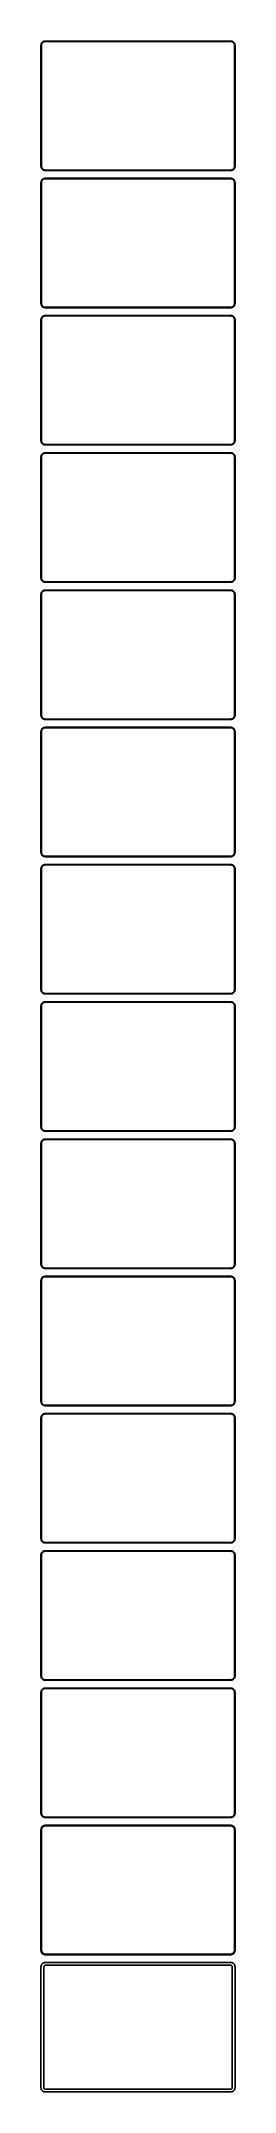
# Model space of a CAD drawing. Header units: metres. Extents: x -112 to 112, y 2310 to 4686.
import ezdxf

# ---------------------------------------------------------------- set-up
doc = ezdxf.new("R2010")
doc.units = ezdxf.units.M

msp = doc.modelspace()

# ---------------------------------------------------------------- linework, layer by layer
for p, q in [((-112.461, 4681.63), (-112.5, 4681)), ((-112.5, 4681), (-112.5, 4541)), ((-112.343, 4682.24), (-112.461, 4681.63)), ((-112.149, 4682.84), (-112.343, 4682.24)), ((-111.882, 4683.41), (-112.149, 4682.84)), ((-112, 4680.75), (-111.963, 4681.35)), ((-112, 4541.25), (-112, 4680.75)), ((-111.963, 4681.35), (-111.851, 4681.93)), ((-111.545, 4683.94), (-111.882, 4683.41)), ((-111.851, 4681.93), (-111.666, 4682.5)), ((-111.666, 4682.5), (-111.412, 4683.04)), ((-111.145, 4684.42), (-111.545, 4683.94)), ((-111.412, 4683.04), (-111.093, 4683.54)), ((-110.687, 4684.85), (-111.145, 4684.42)), ((-111.093, 4683.54), (-110.713, 4684)), ((-110.713, 4684), (-110.278, 4684.41)), ((-110.179, 4685.22), (-110.687, 4684.85)), ((-110.278, 4684.41), (-109.795, 4684.76)), ((-109.629, 4685.52), (-110.179, 4685.22)), ((-109.795, 4684.76), (-109.272, 4685.05)), ((-109.045, 4685.76), (-109.629, 4685.52)), ((-109.272, 4685.05), (-108.718, 4685.27)), ((-108.437, 4685.91), (-109.045, 4685.76)), ((-108.718, 4685.27), (-108.14, 4685.42)), ((-107.814, 4685.99), (-108.437, 4685.91)), ((-108.14, 4685.42), (-107.548, 4685.49)), ((107.814, 4685.99), (-107.814, 4685.99)), ((-107.548, 4685.49), (107.548, 4685.49)), ((107.548, 4685.49), (108.14, 4685.42)), ((108.437, 4685.91), (107.814, 4685.99)), ((108.14, 4685.42), (108.718, 4685.27)), ((109.045, 4685.76), (108.437, 4685.91)), ((108.718, 4685.27), (109.272, 4685.05)), ((109.629, 4685.52), (109.045, 4685.76)), ((109.272, 4685.05), (109.795, 4684.76)), ((110.179, 4685.22), (109.629, 4685.52)), ((109.795, 4684.76), (110.278, 4684.41)), ((110.687, 4684.85), (110.179, 4685.22)), ((110.278, 4684.41), (110.713, 4684)), ((111.145, 4684.42), (110.687, 4684.85)), ((110.713, 4684), (111.093, 4683.54)), ((111.093, 4683.54), (111.412, 4683.04)), ((111.545, 4683.94), (111.145, 4684.42)), ((111.412, 4683.04), (111.666, 4682.5)), ((111.882, 4683.41), (111.545, 4683.94)), ((111.666, 4682.5), (111.851, 4681.93)), ((111.851, 4681.93), (111.963, 4681.35)), ((112.149, 4682.84), (111.882, 4683.41)), ((111.963, 4681.35), (112, 4680.75)), ((112, 4680.75), (112, 4541.25)), ((112.343, 4682.24), (112.149, 4682.84)), ((112.461, 4681.63), (112.343, 4682.24)), ((112.5, 4681), (112.461, 4681.63)), ((112.5, 4541), (112.5, 4681)), ((-112.5, 4541), (-112.461, 4540.37)), ((-112.461, 4540.37), (-112.343, 4539.76)), ((-112.343, 4539.76), (-112.149, 4539.16)), ((-112.149, 4539.16), (-111.882, 4538.59)), ((-111.963, 4540.65), (-112, 4541.25)), ((-111.851, 4540.07), (-111.963, 4540.65)), ((-111.882, 4538.59), (-111.545, 4538.06)), ((-111.666, 4539.5), (-111.851, 4540.07)), ((-111.412, 4538.96), (-111.666, 4539.5)), ((-111.093, 4538.46), (-111.412, 4538.96)), ((-110.713, 4538), (-111.093, 4538.46)), ((111.093, 4538.46), (110.713, 4538)), ((111.412, 4538.96), (111.093, 4538.46)), ((111.666, 4539.5), (111.412, 4538.96)), ((111.545, 4538.06), (111.882, 4538.59)), ((111.851, 4540.07), (111.666, 4539.5)), ((111.963, 4540.65), (111.851, 4540.07)), ((111.882, 4538.59), (112.149, 4539.16)), ((112, 4541.25), (111.963, 4540.65)), ((112.149, 4539.16), (112.343, 4539.76)), ((112.343, 4539.76), (112.461, 4540.37)), ((112.461, 4540.37), (112.5, 4541)), ((-112.461, 4522.63), (-112.5, 4522)), ((-112.5, 4522), (-112.5, 4382)), ((-112.343, 4523.24), (-112.461, 4522.63)), ((-112.149, 4523.84), (-112.343, 4523.24)), ((-111.882, 4524.41), (-112.149, 4523.84)), ((-112, 4521.75), (-111.963, 4522.35)), ((-112, 4382.25), (-112, 4521.75)), ((-111.963, 4522.35), (-111.851, 4522.93)), ((-111.545, 4524.94), (-111.882, 4524.41)), ((-111.851, 4522.93), (-111.666, 4523.5)), ((-111.666, 4523.5), (-111.412, 4524.04)), ((-111.545, 4538.06), (-111.145, 4537.58)), ((-111.145, 4525.42), (-111.545, 4524.94)), ((-111.412, 4524.04), (-111.093, 4524.54)), ((-111.145, 4537.58), (-110.687, 4537.15)), ((-110.687, 4525.85), (-111.145, 4525.42)), ((-111.093, 4524.54), (-110.713, 4525)), ((-110.278, 4537.59), (-110.713, 4538)), ((-110.713, 4525), (-110.278, 4525.41)), ((-110.687, 4537.15), (-110.179, 4536.78)), ((-110.179, 4526.22), (-110.687, 4525.85)), ((-109.795, 4537.24), (-110.278, 4537.59)), ((-110.278, 4525.41), (-109.795, 4525.76)), ((-110.179, 4536.78), (-109.629, 4536.48)), ((-109.629, 4526.52), (-110.179, 4526.22)), ((-109.272, 4536.95), (-109.795, 4537.24)), ((-109.795, 4525.76), (-109.272, 4526.05)), ((-109.629, 4536.48), (-109.045, 4536.24)), ((-109.045, 4526.76), (-109.629, 4526.52)), ((-108.718, 4536.73), (-109.272, 4536.95)), ((-109.272, 4526.05), (-108.718, 4526.27)), ((-109.045, 4536.24), (-108.437, 4536.09)), ((-108.437, 4526.91), (-109.045, 4526.76)), ((-108.14, 4536.58), (-108.718, 4536.73)), ((-108.718, 4526.27), (-108.14, 4526.42)), ((-108.437, 4536.09), (-107.814, 4536.01)), ((-107.814, 4526.99), (-108.437, 4526.91)), ((-107.548, 4536.51), (-108.14, 4536.58)), ((-108.14, 4526.42), (-107.548, 4526.49)), ((-107.814, 4536.01), (107.814, 4536.01)), ((107.814, 4526.99), (-107.814, 4526.99)), ((107.548, 4536.51), (-107.548, 4536.51)), ((-107.548, 4526.49), (107.548, 4526.49)), ((108.14, 4536.58), (107.548, 4536.51)), ((107.548, 4526.49), (108.14, 4526.42)), ((107.814, 4536.01), (108.437, 4536.09)), ((108.437, 4526.91), (107.814, 4526.99)), ((108.718, 4536.73), (108.14, 4536.58)), ((108.14, 4526.42), (108.718, 4526.27)), ((108.437, 4536.09), (109.045, 4536.24)), ((109.045, 4526.76), (108.437, 4526.91)), ((109.272, 4536.95), (108.718, 4536.73)), ((108.718, 4526.27), (109.272, 4526.05)), ((109.045, 4536.24), (109.629, 4536.48)), ((109.629, 4526.52), (109.045, 4526.76)), ((109.795, 4537.24), (109.272, 4536.95)), ((109.272, 4526.05), (109.795, 4525.76)), ((109.629, 4536.48), (110.179, 4536.78)), ((110.179, 4526.22), (109.629, 4526.52)), ((110.278, 4537.59), (109.795, 4537.24)), ((109.795, 4525.76), (110.278, 4525.41)), ((110.179, 4536.78), (110.687, 4537.15)), ((110.687, 4525.85), (110.179, 4526.22)), ((110.713, 4538), (110.278, 4537.59)), ((110.278, 4525.41), (110.713, 4525)), ((110.687, 4537.15), (111.145, 4537.58)), ((111.145, 4525.42), (110.687, 4525.85)), ((110.713, 4525), (111.093, 4524.54)), ((111.093, 4524.54), (111.412, 4524.04)), ((111.145, 4537.58), (111.545, 4538.06)), ((111.545, 4524.94), (111.145, 4525.42)), ((111.412, 4524.04), (111.666, 4523.5)), ((111.882, 4524.41), (111.545, 4524.94)), ((111.666, 4523.5), (111.851, 4522.93)), ((111.851, 4522.93), (111.963, 4522.35)), ((112.149, 4523.84), (111.882, 4524.41)), ((111.963, 4522.35), (112, 4521.75)), ((112, 4521.75), (112, 4382.25)), ((112.343, 4523.24), (112.149, 4523.84)), ((112.461, 4522.63), (112.343, 4523.24)), ((112.5, 4522), (112.461, 4522.63)), ((112.5, 4382), (112.5, 4522)), ((-112.5, 4382), (-112.461, 4381.37)), ((-112.461, 4381.37), (-112.343, 4380.76)), ((-112.343, 4380.76), (-112.149, 4380.16)), ((-112.149, 4380.16), (-111.882, 4379.59)), ((-111.963, 4381.65), (-112, 4382.25)), ((-111.851, 4381.07), (-111.963, 4381.65)), ((-111.882, 4379.59), (-111.545, 4379.06)), ((-111.666, 4380.5), (-111.851, 4381.07)), ((-111.412, 4379.96), (-111.666, 4380.5)), ((-111.545, 4379.06), (-111.145, 4378.58)), ((-111.093, 4379.46), (-111.412, 4379.96)), ((-111.145, 4378.58), (-110.687, 4378.15)), ((-110.713, 4379), (-111.093, 4379.46)), ((-110.278, 4378.59), (-110.713, 4379)), ((-110.687, 4378.15), (-110.179, 4377.78)), ((-109.795, 4378.24), (-110.278, 4378.59)), ((-110.179, 4377.78), (-109.629, 4377.48)), ((-109.272, 4377.95), (-109.795, 4378.24)), ((-109.629, 4377.48), (-109.045, 4377.24)), ((-108.718, 4377.73), (-109.272, 4377.95)), ((-109.045, 4377.24), (-108.437, 4377.09)), ((-108.14, 4377.58), (-108.718, 4377.73)), ((-108.437, 4377.09), (-107.814, 4377.01)), ((-107.548, 4377.51), (-108.14, 4377.58)), ((-107.814, 4377.01), (107.814, 4377.01)), ((107.548, 4377.51), (-107.548, 4377.51)), ((108.14, 4377.58), (107.548, 4377.51)), ((107.814, 4377.01), (108.437, 4377.09)), ((108.718, 4377.73), (108.14, 4377.58)), ((108.437, 4377.09), (109.045, 4377.24)), ((109.272, 4377.95), (108.718, 4377.73)), ((109.045, 4377.24), (109.629, 4377.48)), ((109.795, 4378.24), (109.272, 4377.95)), ((109.629, 4377.48), (110.179, 4377.78)), ((110.278, 4378.59), (109.795, 4378.24)), ((110.179, 4377.78), (110.687, 4378.15)), ((110.713, 4379), (110.278, 4378.59)), ((110.687, 4378.15), (111.145, 4378.58)), ((111.093, 4379.46), (110.713, 4379)), ((111.412, 4379.96), (111.093, 4379.46)), ((111.145, 4378.58), (111.545, 4379.06)), ((111.666, 4380.5), (111.412, 4379.96)), ((111.545, 4379.06), (111.882, 4379.59)), ((111.851, 4381.07), (111.666, 4380.5)), ((111.963, 4381.65), (111.851, 4381.07)), ((111.882, 4379.59), (112.149, 4380.16)), ((112, 4382.25), (111.963, 4381.65)), ((112.149, 4380.16), (112.343, 4380.76)), ((112.343, 4380.76), (112.461, 4381.37)), ((112.461, 4381.37), (112.5, 4382)), ((-112.461, 4363.63), (-112.5, 4363)), ((-112.5, 4363), (-112.5, 4223)), ((-112.343, 4364.24), (-112.461, 4363.63)), ((-112.149, 4364.84), (-112.343, 4364.24)), ((-111.882, 4365.41), (-112.149, 4364.84)), ((-112, 4362.75), (-111.963, 4363.35)), ((-112, 4223.25), (-112, 4362.75)), ((-111.963, 4363.35), (-111.851, 4363.93)), ((-111.545, 4365.94), (-111.882, 4365.41)), ((-111.851, 4363.93), (-111.666, 4364.5)), ((-111.666, 4364.5), (-111.412, 4365.04)), ((-111.145, 4366.42), (-111.545, 4365.94)), ((-111.412, 4365.04), (-111.093, 4365.54)), ((-110.687, 4366.85), (-111.145, 4366.42)), ((-111.093, 4365.54), (-110.713, 4366)), ((-110.713, 4366), (-110.278, 4366.41)), ((-110.179, 4367.22), (-110.687, 4366.85)), ((-110.278, 4366.41), (-109.795, 4366.76)), ((-109.629, 4367.52), (-110.179, 4367.22)), ((-109.795, 4366.76), (-109.272, 4367.05)), ((-109.045, 4367.76), (-109.629, 4367.52)), ((-109.272, 4367.05), (-108.718, 4367.27)), ((-108.437, 4367.91), (-109.045, 4367.76)), ((-108.718, 4367.27), (-108.14, 4367.42)), ((-107.814, 4367.99), (-108.437, 4367.91)), ((-108.14, 4367.42), (-107.548, 4367.49)), ((107.814, 4367.99), (-107.814, 4367.99)), ((-107.548, 4367.49), (107.548, 4367.49)), ((107.548, 4367.49), (108.14, 4367.42)), ((108.437, 4367.91), (107.814, 4367.99)), ((108.14, 4367.42), (108.718, 4367.27)), ((109.045, 4367.76), (108.437, 4367.91)), ((108.718, 4367.27), (109.272, 4367.05)), ((109.629, 4367.52), (109.045, 4367.76)), ((109.272, 4367.05), (109.795, 4366.76)), ((110.179, 4367.22), (109.629, 4367.52)), ((109.795, 4366.76), (110.278, 4366.41)), ((110.687, 4366.85), (110.179, 4367.22)), ((110.278, 4366.41), (110.713, 4366)), ((111.145, 4366.42), (110.687, 4366.85)), ((110.713, 4366), (111.093, 4365.54)), ((111.093, 4365.54), (111.412, 4365.04)), ((111.545, 4365.94), (111.145, 4366.42)), ((111.412, 4365.04), (111.666, 4364.5)), ((111.882, 4365.41), (111.545, 4365.94)), ((111.666, 4364.5), (111.851, 4363.93)), ((111.851, 4363.93), (111.963, 4363.35)), ((112.149, 4364.84), (111.882, 4365.41)), ((111.963, 4363.35), (112, 4362.75)), ((112, 4362.75), (112, 4223.25)), ((112.343, 4364.24), (112.149, 4364.84)), ((112.461, 4363.63), (112.343, 4364.24)), ((112.5, 4363), (112.461, 4363.63)), ((112.5, 4223), (112.5, 4363)), ((-112.5, 4223), (-112.461, 4222.37)), ((-112.461, 4222.37), (-112.343, 4221.76)), ((-112.343, 4221.76), (-112.149, 4221.16)), ((-112.149, 4205.84), (-112.343, 4205.24)), ((-112.149, 4221.16), (-111.882, 4220.59)), ((-111.882, 4206.41), (-112.149, 4205.84)), ((-111.963, 4222.65), (-112, 4223.25)), ((-111.851, 4222.07), (-111.963, 4222.65)), ((-111.882, 4220.59), (-111.545, 4220.06)), ((-111.545, 4206.94), (-111.882, 4206.41)), ((-111.666, 4221.5), (-111.851, 4222.07)), ((-111.851, 4204.93), (-111.666, 4205.5)), ((-111.412, 4220.96), (-111.666, 4221.5)), ((-111.666, 4205.5), (-111.412, 4206.04)), ((-111.545, 4220.06), (-111.145, 4219.58)), ((-111.145, 4207.42), (-111.545, 4206.94)), ((-111.093, 4220.46), (-111.412, 4220.96)), ((-111.412, 4206.04), (-111.093, 4206.54)), ((-111.145, 4219.58), (-110.687, 4219.15)), ((-110.687, 4207.85), (-111.145, 4207.42)), ((-110.713, 4220), (-111.093, 4220.46)), ((-111.093, 4206.54), (-110.713, 4207)), ((-110.278, 4219.59), (-110.713, 4220)), ((-110.713, 4207), (-110.278, 4207.41)), ((-110.687, 4219.15), (-110.179, 4218.78)), ((-110.179, 4208.22), (-110.687, 4207.85)), ((-109.795, 4219.24), (-110.278, 4219.59)), ((-110.278, 4207.41), (-109.795, 4207.76)), ((-110.179, 4218.78), (-109.629, 4218.48)), ((-109.629, 4208.52), (-110.179, 4208.22)), ((-109.272, 4218.95), (-109.795, 4219.24)), ((-109.795, 4207.76), (-109.272, 4208.05)), ((-109.629, 4218.48), (-109.045, 4218.24)), ((-109.045, 4208.76), (-109.629, 4208.52)), ((-108.718, 4218.73), (-109.272, 4218.95)), ((-109.272, 4208.05), (-108.718, 4208.27)), ((-109.045, 4218.24), (-108.437, 4218.09)), ((-108.437, 4208.91), (-109.045, 4208.76)), ((-108.14, 4218.58), (-108.718, 4218.73)), ((-108.718, 4208.27), (-108.14, 4208.42)), ((-108.437, 4218.09), (-107.814, 4218.01)), ((-107.814, 4208.99), (-108.437, 4208.91)), ((-107.548, 4218.51), (-108.14, 4218.58)), ((-108.14, 4208.42), (-107.548, 4208.49)), ((-107.814, 4218.01), (107.814, 4218.01)), ((107.814, 4208.99), (-107.814, 4208.99)), ((107.548, 4218.51), (-107.548, 4218.51)), ((-107.548, 4208.49), (107.548, 4208.49)), ((108.14, 4218.58), (107.548, 4218.51)), ((107.548, 4208.49), (108.14, 4208.42)), ((107.814, 4218.01), (108.437, 4218.09)), ((108.437, 4208.91), (107.814, 4208.99)), ((108.718, 4218.73), (108.14, 4218.58)), ((108.14, 4208.42), (108.718, 4208.27)), ((108.437, 4218.09), (109.045, 4218.24)), ((109.045, 4208.76), (108.437, 4208.91)), ((109.272, 4218.95), (108.718, 4218.73)), ((108.718, 4208.27), (109.272, 4208.05)), ((109.045, 4218.24), (109.629, 4218.48)), ((109.629, 4208.52), (109.045, 4208.76)), ((109.795, 4219.24), (109.272, 4218.95)), ((109.272, 4208.05), (109.795, 4207.76)), ((109.629, 4218.48), (110.179, 4218.78)), ((110.179, 4208.22), (109.629, 4208.52)), ((110.278, 4219.59), (109.795, 4219.24)), ((109.795, 4207.76), (110.278, 4207.41)), ((110.179, 4218.78), (110.687, 4219.15)), ((110.687, 4207.85), (110.179, 4208.22)), ((110.713, 4220), (110.278, 4219.59)), ((110.278, 4207.41), (110.713, 4207)), ((110.687, 4219.15), (111.145, 4219.58)), ((111.145, 4207.42), (110.687, 4207.85)), ((111.093, 4220.46), (110.713, 4220)), ((110.713, 4207), (111.093, 4206.54)), ((111.412, 4220.96), (111.093, 4220.46)), ((111.093, 4206.54), (111.412, 4206.04)), ((111.145, 4219.58), (111.545, 4220.06)), ((111.545, 4206.94), (111.145, 4207.42)), ((111.666, 4221.5), (111.412, 4220.96)), ((111.412, 4206.04), (111.666, 4205.5)), ((111.545, 4220.06), (111.882, 4220.59)), ((111.882, 4206.41), (111.545, 4206.94)), ((111.851, 4222.07), (111.666, 4221.5)), ((111.666, 4205.5), (111.851, 4204.93)), ((111.963, 4222.65), (111.851, 4222.07)), ((111.882, 4220.59), (112.149, 4221.16)), ((112.149, 4205.84), (111.882, 4206.41)), ((112, 4223.25), (111.963, 4222.65)), ((112.149, 4221.16), (112.343, 4221.76)), ((112.343, 4205.24), (112.149, 4205.84)), ((112.343, 4221.76), (112.461, 4222.37)), ((112.461, 4222.37), (112.5, 4223)), ((-112.461, 4204.63), (-112.5, 4204)), ((-112.5, 4204), (-112.5, 4064)), ((-112.343, 4205.24), (-112.461, 4204.63)), ((-112, 4203.75), (-111.963, 4204.35)), ((-112, 4064.25), (-112, 4203.75)), ((-111.963, 4204.35), (-111.851, 4204.93)), ((111.851, 4204.93), (111.963, 4204.35)), ((111.963, 4204.35), (112, 4203.75)), ((112, 4203.75), (112, 4064.25)), ((112.461, 4204.63), (112.343, 4205.24)), ((112.5, 4204), (112.461, 4204.63)), ((112.5, 4064), (112.5, 4204)), ((-112.5, 4064), (-112.461, 4063.37)), ((-112.461, 4063.37), (-112.343, 4062.76)), ((-111.963, 4063.65), (-112, 4064.25)), ((-111.851, 4063.07), (-111.963, 4063.65)), ((-111.666, 4062.5), (-111.851, 4063.07)), ((111.851, 4063.07), (111.666, 4062.5)), ((111.963, 4063.65), (111.851, 4063.07)), ((112, 4064.25), (111.963, 4063.65)), ((112.343, 4062.76), (112.461, 4063.37)), ((112.461, 4063.37), (112.5, 4064)), ((-112.461, 4045.63), (-112.5, 4045)), ((-112.5, 4045), (-112.5, 3905)), ((-112.343, 4046.24), (-112.461, 4045.63)), ((-112.343, 4062.76), (-112.149, 4062.16)), ((-112.149, 4046.84), (-112.343, 4046.24)), ((-112.149, 4062.16), (-111.882, 4061.59)), ((-111.882, 4047.41), (-112.149, 4046.84)), ((-112, 4044.75), (-111.963, 4045.35)), ((-112, 3905.25), (-112, 4044.75)), ((-111.963, 4045.35), (-111.851, 4045.93)), ((-111.882, 4061.59), (-111.545, 4061.06)), ((-111.545, 4047.94), (-111.882, 4047.41)), ((-111.851, 4045.93), (-111.666, 4046.5)), ((-111.412, 4061.96), (-111.666, 4062.5)), ((-111.666, 4046.5), (-111.412, 4047.04)), ((-111.545, 4061.06), (-111.145, 4060.58)), ((-111.145, 4048.42), (-111.545, 4047.94)), ((-111.093, 4061.46), (-111.412, 4061.96)), ((-111.412, 4047.04), (-111.093, 4047.54)), ((-111.145, 4060.58), (-110.687, 4060.15)), ((-110.687, 4048.85), (-111.145, 4048.42)), ((-110.713, 4061), (-111.093, 4061.46)), ((-111.093, 4047.54), (-110.713, 4048)), ((-110.278, 4060.59), (-110.713, 4061)), ((-110.713, 4048), (-110.278, 4048.41)), ((-110.687, 4060.15), (-110.179, 4059.78)), ((-110.179, 4049.22), (-110.687, 4048.85)), ((-109.795, 4060.24), (-110.278, 4060.59)), ((-110.278, 4048.41), (-109.795, 4048.76)), ((-110.179, 4059.78), (-109.629, 4059.48)), ((-109.629, 4049.52), (-110.179, 4049.22)), ((-109.272, 4059.95), (-109.795, 4060.24)), ((-109.795, 4048.76), (-109.272, 4049.05)), ((-109.629, 4059.48), (-109.045, 4059.24)), ((-109.045, 4049.76), (-109.629, 4049.52)), ((-108.718, 4059.73), (-109.272, 4059.95)), ((-109.272, 4049.05), (-108.718, 4049.27)), ((-109.045, 4059.24), (-108.437, 4059.09)), ((-108.437, 4049.91), (-109.045, 4049.76)), ((-108.14, 4059.58), (-108.718, 4059.73)), ((-108.718, 4049.27), (-108.14, 4049.42)), ((-108.437, 4059.09), (-107.814, 4059.01)), ((-107.814, 4049.99), (-108.437, 4049.91)), ((-107.548, 4059.51), (-108.14, 4059.58)), ((-108.14, 4049.42), (-107.548, 4049.49)), ((-107.814, 4059.01), (107.814, 4059.01)), ((107.814, 4049.99), (-107.814, 4049.99)), ((107.548, 4059.51), (-107.548, 4059.51)), ((-107.548, 4049.49), (107.548, 4049.49)), ((108.14, 4059.58), (107.548, 4059.51)), ((107.548, 4049.49), (108.14, 4049.42)), ((107.814, 4059.01), (108.437, 4059.09)), ((108.437, 4049.91), (107.814, 4049.99)), ((108.718, 4059.73), (108.14, 4059.58)), ((108.14, 4049.42), (108.718, 4049.27)), ((108.437, 4059.09), (109.045, 4059.24)), ((109.045, 4049.76), (108.437, 4049.91)), ((109.272, 4059.95), (108.718, 4059.73)), ((108.718, 4049.27), (109.272, 4049.05)), ((109.045, 4059.24), (109.629, 4059.48)), ((109.629, 4049.52), (109.045, 4049.76)), ((109.795, 4060.24), (109.272, 4059.95)), ((109.272, 4049.05), (109.795, 4048.76)), ((109.629, 4059.48), (110.179, 4059.78)), ((110.179, 4049.22), (109.629, 4049.52)), ((110.278, 4060.59), (109.795, 4060.24)), ((109.795, 4048.76), (110.278, 4048.41)), ((110.179, 4059.78), (110.687, 4060.15)), ((110.687, 4048.85), (110.179, 4049.22)), ((110.713, 4061), (110.278, 4060.59)), ((110.278, 4048.41), (110.713, 4048)), ((110.687, 4060.15), (111.145, 4060.58)), ((111.145, 4048.42), (110.687, 4048.85)), ((111.093, 4061.46), (110.713, 4061)), ((110.713, 4048), (111.093, 4047.54)), ((111.412, 4061.96), (111.093, 4061.46)), ((111.093, 4047.54), (111.412, 4047.04)), ((111.145, 4060.58), (111.545, 4061.06)), ((111.545, 4047.94), (111.145, 4048.42)), ((111.666, 4062.5), (111.412, 4061.96)), ((111.412, 4047.04), (111.666, 4046.5)), ((111.545, 4061.06), (111.882, 4061.59)), ((111.882, 4047.41), (111.545, 4047.94)), ((111.666, 4046.5), (111.851, 4045.93)), ((111.851, 4045.93), (111.963, 4045.35)), ((111.882, 4061.59), (112.149, 4062.16)), ((112.149, 4046.84), (111.882, 4047.41)), ((111.963, 4045.35), (112, 4044.75)), ((112, 4044.75), (112, 3905.25)), ((112.149, 4062.16), (112.343, 4062.76)), ((112.343, 4046.24), (112.149, 4046.84)), ((112.461, 4045.63), (112.343, 4046.24)), ((112.5, 4045), (112.461, 4045.63)), ((112.5, 3905), (112.5, 4045)), ((-112.5, 3905), (-112.461, 3904.37)), ((-112.461, 3904.37), (-112.343, 3903.76)), ((-112.343, 3903.76), (-112.149, 3903.16)), ((-112.149, 3903.16), (-111.882, 3902.59)), ((-111.963, 3904.65), (-112, 3905.25)), ((-111.851, 3904.07), (-111.963, 3904.65)), ((-111.882, 3902.59), (-111.545, 3902.06)), ((-111.666, 3903.5), (-111.851, 3904.07)), ((-111.412, 3902.96), (-111.666, 3903.5)), ((-111.545, 3902.06), (-111.145, 3901.58)), ((-111.093, 3902.46), (-111.412, 3902.96)), ((-111.145, 3901.58), (-110.687, 3901.15)), ((-110.713, 3902), (-111.093, 3902.46)), ((-110.278, 3901.59), (-110.713, 3902)), ((-110.687, 3901.15), (-110.179, 3900.78)), ((-109.795, 3901.24), (-110.278, 3901.59)), ((-110.179, 3900.78), (-109.629, 3900.48)), ((-109.272, 3900.95), (-109.795, 3901.24)), ((-109.629, 3900.48), (-109.045, 3900.24)), ((-108.718, 3900.73), (-109.272, 3900.95)), ((-109.045, 3900.24), (-108.437, 3900.09)), ((-108.14, 3900.58), (-108.718, 3900.73)), ((-108.437, 3900.09), (-107.814, 3900.01)), ((-107.548, 3900.51), (-108.14, 3900.58)), ((-107.814, 3900.01), (107.814, 3900.01)), ((107.548, 3900.51), (-107.548, 3900.51)), ((108.14, 3900.58), (107.548, 3900.51)), ((107.814, 3900.01), (108.437, 3900.09)), ((108.718, 3900.73), (108.14, 3900.58)), ((108.437, 3900.09), (109.045, 3900.24)), ((109.272, 3900.95), (108.718, 3900.73)), ((109.045, 3900.24), (109.629, 3900.48)), ((109.795, 3901.24), (109.272, 3900.95)), ((109.629, 3900.48), (110.179, 3900.78)), ((110.278, 3901.59), (109.795, 3901.24)), ((110.179, 3900.78), (110.687, 3901.15)), ((110.713, 3902), (110.278, 3901.59)), ((110.687, 3901.15), (111.145, 3901.58)), ((111.093, 3902.46), (110.713, 3902)), ((111.412, 3902.96), (111.093, 3902.46)), ((111.145, 3901.58), (111.545, 3902.06)), ((111.666, 3903.5), (111.412, 3902.96)), ((111.545, 3902.06), (111.882, 3902.59)), ((111.851, 3904.07), (111.666, 3903.5)), ((111.963, 3904.65), (111.851, 3904.07)), ((111.882, 3902.59), (112.149, 3903.16)), ((112, 3905.25), (111.963, 3904.65)), ((112.149, 3903.16), (112.343, 3903.76)), ((112.343, 3903.76), (112.461, 3904.37)), ((112.461, 3904.37), (112.5, 3905)), ((-112.461, 3886.63), (-112.5, 3886)), ((-112.5, 3886), (-112.5, 3746)), ((-112.343, 3887.24), (-112.461, 3886.63)), ((-112.149, 3887.84), (-112.343, 3887.24)), ((-111.882, 3888.41), (-112.149, 3887.84)), ((-112, 3885.75), (-111.963, 3886.35)), ((-112, 3746.25), (-112, 3885.75)), ((-111.963, 3886.35), (-111.851, 3886.93)), ((-111.545, 3888.94), (-111.882, 3888.41)), ((-111.851, 3886.93), (-111.666, 3887.5)), ((-111.666, 3887.5), (-111.412, 3888.04)), ((-111.145, 3889.42), (-111.545, 3888.94)), ((-111.412, 3888.04), (-111.093, 3888.54)), ((-110.687, 3889.85), (-111.145, 3889.42)), ((-111.093, 3888.54), (-110.713, 3889)), ((-110.713, 3889), (-110.278, 3889.41)), ((-110.179, 3890.22), (-110.687, 3889.85)), ((-110.278, 3889.41), (-109.795, 3889.76)), ((-109.629, 3890.52), (-110.179, 3890.22)), ((-109.795, 3889.76), (-109.272, 3890.05)), ((-109.045, 3890.76), (-109.629, 3890.52)), ((-109.272, 3890.05), (-108.718, 3890.27)), ((-108.437, 3890.91), (-109.045, 3890.76)), ((-108.718, 3890.27), (-108.14, 3890.42)), ((-107.814, 3890.99), (-108.437, 3890.91)), ((-108.14, 3890.42), (-107.548, 3890.49)), ((107.814, 3890.99), (-107.814, 3890.99)), ((-107.548, 3890.49), (107.548, 3890.49)), ((107.548, 3890.49), (108.14, 3890.42)), ((108.437, 3890.91), (107.814, 3890.99)), ((108.14, 3890.42), (108.718, 3890.27)), ((109.045, 3890.76), (108.437, 3890.91)), ((108.718, 3890.27), (109.272, 3890.05)), ((109.629, 3890.52), (109.045, 3890.76)), ((109.272, 3890.05), (109.795, 3889.76)), ((110.179, 3890.22), (109.629, 3890.52)), ((109.795, 3889.76), (110.278, 3889.41)), ((110.687, 3889.85), (110.179, 3890.22)), ((110.278, 3889.41), (110.713, 3889)), ((111.145, 3889.42), (110.687, 3889.85)), ((110.713, 3889), (111.093, 3888.54)), ((111.093, 3888.54), (111.412, 3888.04)), ((111.545, 3888.94), (111.145, 3889.42)), ((111.412, 3888.04), (111.666, 3887.5)), ((111.882, 3888.41), (111.545, 3888.94)), ((111.666, 3887.5), (111.851, 3886.93)), ((111.851, 3886.93), (111.963, 3886.35)), ((112.149, 3887.84), (111.882, 3888.41)), ((111.963, 3886.35), (112, 3885.75)), ((112, 3885.75), (112, 3746.25)), ((112.343, 3887.24), (112.149, 3887.84)), ((112.461, 3886.63), (112.343, 3887.24)), ((112.5, 3886), (112.461, 3886.63)), ((112.5, 3746), (112.5, 3886)), ((-112.5, 3746), (-112.461, 3745.37)), ((-112.461, 3745.37), (-112.343, 3744.76)), ((-112.343, 3744.76), (-112.149, 3744.16)), ((-112.149, 3744.16), (-111.882, 3743.59)), ((-111.963, 3745.65), (-112, 3746.25)), ((-111.851, 3745.07), (-111.963, 3745.65)), ((-111.882, 3743.59), (-111.545, 3743.06)), ((-111.666, 3744.5), (-111.851, 3745.07)), ((-111.412, 3743.96), (-111.666, 3744.5)), ((-111.545, 3743.06), (-111.145, 3742.58)), ((-111.145, 3730.42), (-111.545, 3729.94)), ((-111.093, 3743.46), (-111.412, 3743.96)), ((-111.145, 3742.58), (-110.687, 3742.15)), ((-110.687, 3730.85), (-111.145, 3730.42)), ((-110.713, 3743), (-111.093, 3743.46)), ((-110.278, 3742.59), (-110.713, 3743)), ((-110.713, 3730), (-110.278, 3730.41)), ((-110.687, 3742.15), (-110.179, 3741.78)), ((-110.179, 3731.22), (-110.687, 3730.85)), ((-109.795, 3742.24), (-110.278, 3742.59)), ((-110.278, 3730.41), (-109.795, 3730.76)), ((-110.179, 3741.78), (-109.629, 3741.48)), ((-109.629, 3731.52), (-110.179, 3731.22)), ((-109.272, 3741.95), (-109.795, 3742.24)), ((-109.795, 3730.76), (-109.272, 3731.05)), ((-109.629, 3741.48), (-109.045, 3741.24)), ((-109.045, 3731.76), (-109.629, 3731.52)), ((-108.718, 3741.73), (-109.272, 3741.95)), ((-109.272, 3731.05), (-108.718, 3731.27)), ((-109.045, 3741.24), (-108.437, 3741.09)), ((-108.437, 3731.91), (-109.045, 3731.76)), ((-108.14, 3741.58), (-108.718, 3741.73)), ((-108.718, 3731.27), (-108.14, 3731.42)), ((-108.437, 3741.09), (-107.814, 3741.01)), ((-107.814, 3731.99), (-108.437, 3731.91)), ((-107.548, 3741.51), (-108.14, 3741.58)), ((-108.14, 3731.42), (-107.548, 3731.49)), ((-107.814, 3741.01), (107.814, 3741.01)), ((107.814, 3731.99), (-107.814, 3731.99)), ((107.548, 3741.51), (-107.548, 3741.51)), ((-107.548, 3731.49), (107.548, 3731.49)), ((108.14, 3741.58), (107.548, 3741.51)), ((107.548, 3731.49), (108.14, 3731.42)), ((107.814, 3741.01), (108.437, 3741.09)), ((108.437, 3731.91), (107.814, 3731.99)), ((108.718, 3741.73), (108.14, 3741.58)), ((108.14, 3731.42), (108.718, 3731.27)), ((108.437, 3741.09), (109.045, 3741.24)), ((109.045, 3731.76), (108.437, 3731.91)), ((109.272, 3741.95), (108.718, 3741.73)), ((108.718, 3731.27), (109.272, 3731.05)), ((109.045, 3741.24), (109.629, 3741.48)), ((109.629, 3731.52), (109.045, 3731.76)), ((109.795, 3742.24), (109.272, 3741.95)), ((109.272, 3731.05), (109.795, 3730.76)), ((109.629, 3741.48), (110.179, 3741.78)), ((110.179, 3731.22), (109.629, 3731.52)), ((110.278, 3742.59), (109.795, 3742.24)), ((109.795, 3730.76), (110.278, 3730.41)), ((110.179, 3741.78), (110.687, 3742.15)), ((110.687, 3730.85), (110.179, 3731.22)), ((110.713, 3743), (110.278, 3742.59)), ((110.278, 3730.41), (110.713, 3730)), ((110.687, 3742.15), (111.145, 3742.58)), ((111.145, 3730.42), (110.687, 3730.85)), ((111.093, 3743.46), (110.713, 3743)), ((111.412, 3743.96), (111.093, 3743.46)), ((111.145, 3742.58), (111.545, 3743.06)), ((111.545, 3729.94), (111.145, 3730.42)), ((111.666, 3744.5), (111.412, 3743.96)), ((111.545, 3743.06), (111.882, 3743.59)), ((111.851, 3745.07), (111.666, 3744.5)), ((111.963, 3745.65), (111.851, 3745.07)), ((111.882, 3743.59), (112.149, 3744.16)), ((112, 3746.25), (111.963, 3745.65)), ((112.149, 3744.16), (112.343, 3744.76)), ((112.343, 3744.76), (112.461, 3745.37)), ((112.461, 3745.37), (112.5, 3746)), ((-112.461, 3727.63), (-112.5, 3727)), ((-112.5, 3727), (-112.5, 3587)), ((-112.343, 3728.24), (-112.461, 3727.63)), ((-112.149, 3728.84), (-112.343, 3728.24)), ((-111.882, 3729.41), (-112.149, 3728.84)), ((-112, 3726.75), (-111.963, 3727.35)), ((-112, 3587.25), (-112, 3726.75)), ((-111.963, 3727.35), (-111.851, 3727.93)), ((-111.545, 3729.94), (-111.882, 3729.41)), ((-111.851, 3727.93), (-111.666, 3728.5)), ((-111.666, 3728.5), (-111.412, 3729.04)), ((-111.412, 3729.04), (-111.093, 3729.54)), ((-111.093, 3729.54), (-110.713, 3730)), ((110.713, 3730), (111.093, 3729.54)), ((111.093, 3729.54), (111.412, 3729.04)), ((111.412, 3729.04), (111.666, 3728.5)), ((111.882, 3729.41), (111.545, 3729.94)), ((111.666, 3728.5), (111.851, 3727.93)), ((111.851, 3727.93), (111.963, 3727.35)), ((112.149, 3728.84), (111.882, 3729.41)), ((111.963, 3727.35), (112, 3726.75)), ((112, 3726.75), (112, 3587.25)), ((112.343, 3728.24), (112.149, 3728.84)), ((112.461, 3727.63), (112.343, 3728.24)), ((112.5, 3727), (112.461, 3727.63)), ((112.5, 3587), (112.5, 3727)), ((-112.5, 3587), (-112.461, 3586.37)), ((-112.461, 3568.63), (-112.5, 3568)), ((-112.5, 3568), (-112.5, 3428)), ((-112.461, 3586.37), (-112.343, 3585.76)), ((-112.343, 3569.24), (-112.461, 3568.63)), ((-112.343, 3585.76), (-112.149, 3585.16)), ((-112.149, 3569.84), (-112.343, 3569.24)), ((-112.149, 3585.16), (-111.882, 3584.59)), ((-111.882, 3570.41), (-112.149, 3569.84)), ((-111.963, 3586.65), (-112, 3587.25)), ((-112, 3567.75), (-111.963, 3568.35)), ((-112, 3428.25), (-112, 3567.75)), ((-111.851, 3586.07), (-111.963, 3586.65)), ((-111.963, 3568.35), (-111.851, 3568.93)), ((-111.882, 3584.59), (-111.545, 3584.06)), ((-111.545, 3570.94), (-111.882, 3570.41)), ((-111.666, 3585.5), (-111.851, 3586.07)), ((-111.851, 3568.93), (-111.666, 3569.5)), ((-111.412, 3584.96), (-111.666, 3585.5)), ((-111.666, 3569.5), (-111.412, 3570.04)), ((-111.545, 3584.06), (-111.145, 3583.58)), ((-111.145, 3571.42), (-111.545, 3570.94)), ((-111.093, 3584.46), (-111.412, 3584.96)), ((-111.412, 3570.04), (-111.093, 3570.54)), ((-111.145, 3583.58), (-110.687, 3583.15)), ((-110.687, 3571.85), (-111.145, 3571.42)), ((-110.713, 3584), (-111.093, 3584.46)), ((-111.093, 3570.54), (-110.713, 3571)), ((-110.278, 3583.59), (-110.713, 3584)), ((-110.713, 3571), (-110.278, 3571.41)), ((-110.687, 3583.15), (-110.179, 3582.78)), ((-110.179, 3572.22), (-110.687, 3571.85)), ((-109.795, 3583.24), (-110.278, 3583.59)), ((-110.278, 3571.41), (-109.795, 3571.76)), ((-110.179, 3582.78), (-109.629, 3582.48)), ((-109.629, 3572.52), (-110.179, 3572.22)), ((-109.272, 3582.95), (-109.795, 3583.24)), ((-109.795, 3571.76), (-109.272, 3572.05)), ((-109.629, 3582.48), (-109.045, 3582.24)), ((-109.045, 3572.76), (-109.629, 3572.52)), ((-108.718, 3582.73), (-109.272, 3582.95)), ((-109.272, 3572.05), (-108.718, 3572.27)), ((-109.045, 3582.24), (-108.437, 3582.09)), ((-108.437, 3572.91), (-109.045, 3572.76)), ((-108.14, 3582.58), (-108.718, 3582.73)), ((-108.718, 3572.27), (-108.14, 3572.42)), ((-108.437, 3582.09), (-107.814, 3582.01)), ((-107.814, 3572.99), (-108.437, 3572.91)), ((-107.548, 3582.51), (-108.14, 3582.58)), ((-108.14, 3572.42), (-107.548, 3572.49)), ((-107.814, 3582.01), (107.814, 3582.01)), ((107.814, 3572.99), (-107.814, 3572.99)), ((107.548, 3582.51), (-107.548, 3582.51)), ((-107.548, 3572.49), (107.548, 3572.49)), ((108.14, 3582.58), (107.548, 3582.51)), ((107.548, 3572.49), (108.14, 3572.42)), ((107.814, 3582.01), (108.437, 3582.09)), ((108.437, 3572.91), (107.814, 3572.99)), ((108.718, 3582.73), (108.14, 3582.58)), ((108.14, 3572.42), (108.718, 3572.27)), ((108.437, 3582.09), (109.045, 3582.24)), ((109.045, 3572.76), (108.437, 3572.91)), ((109.272, 3582.95), (108.718, 3582.73)), ((108.718, 3572.27), (109.272, 3572.05)), ((109.045, 3582.24), (109.629, 3582.48)), ((109.629, 3572.52), (109.045, 3572.76)), ((109.795, 3583.24), (109.272, 3582.95)), ((109.272, 3572.05), (109.795, 3571.76)), ((109.629, 3582.48), (110.179, 3582.78)), ((110.179, 3572.22), (109.629, 3572.52)), ((110.278, 3583.59), (109.795, 3583.24)), ((109.795, 3571.76), (110.278, 3571.41)), ((110.179, 3582.78), (110.687, 3583.15)), ((110.687, 3571.85), (110.179, 3572.22)), ((110.713, 3584), (110.278, 3583.59)), ((110.278, 3571.41), (110.713, 3571)), ((110.687, 3583.15), (111.145, 3583.58)), ((111.145, 3571.42), (110.687, 3571.85)), ((111.093, 3584.46), (110.713, 3584)), ((110.713, 3571), (111.093, 3570.54)), ((111.412, 3584.96), (111.093, 3584.46)), ((111.093, 3570.54), (111.412, 3570.04)), ((111.145, 3583.58), (111.545, 3584.06)), ((111.545, 3570.94), (111.145, 3571.42)), ((111.666, 3585.5), (111.412, 3584.96)), ((111.412, 3570.04), (111.666, 3569.5)), ((111.545, 3584.06), (111.882, 3584.59)), ((111.882, 3570.41), (111.545, 3570.94)), ((111.851, 3586.07), (111.666, 3585.5)), ((111.666, 3569.5), (111.851, 3568.93)), ((111.963, 3586.65), (111.851, 3586.07)), ((111.851, 3568.93), (111.963, 3568.35)), ((111.882, 3584.59), (112.149, 3585.16)), ((112.149, 3569.84), (111.882, 3570.41)), ((112, 3587.25), (111.963, 3586.65)), ((111.963, 3568.35), (112, 3567.75)), ((112, 3567.75), (112, 3428.25)), ((112.149, 3585.16), (112.343, 3585.76)), ((112.343, 3569.24), (112.149, 3569.84)), ((112.343, 3585.76), (112.461, 3586.37)), ((112.461, 3568.63), (112.343, 3569.24)), ((112.461, 3586.37), (112.5, 3587)), ((112.5, 3568), (112.461, 3568.63)), ((112.5, 3428), (112.5, 3568)), ((-112.5, 3428), (-112.461, 3427.37)), ((-112.461, 3427.37), (-112.343, 3426.76)), ((-112.343, 3426.76), (-112.149, 3426.16)), ((-112.149, 3426.16), (-111.882, 3425.59)), ((-111.963, 3427.65), (-112, 3428.25)), ((-111.851, 3427.07), (-111.963, 3427.65)), ((-111.882, 3425.59), (-111.545, 3425.06)), ((-111.666, 3426.5), (-111.851, 3427.07)), ((-111.412, 3425.96), (-111.666, 3426.5)), ((-111.545, 3425.06), (-111.145, 3424.58)), ((-111.093, 3425.46), (-111.412, 3425.96)), ((-111.145, 3424.58), (-110.687, 3424.15)), ((-110.713, 3425), (-111.093, 3425.46)), ((-110.278, 3424.59), (-110.713, 3425)), ((-110.687, 3424.15), (-110.179, 3423.78)), ((-109.795, 3424.24), (-110.278, 3424.59)), ((-110.179, 3423.78), (-109.629, 3423.48)), ((-109.272, 3423.95), (-109.795, 3424.24)), ((-109.629, 3423.48), (-109.045, 3423.24)), ((-108.718, 3423.73), (-109.272, 3423.95)), ((-109.045, 3423.24), (-108.437, 3423.09)), ((-108.14, 3423.58), (-108.718, 3423.73)), ((-108.437, 3423.09), (-107.814, 3423.01)), ((-107.548, 3423.51), (-108.14, 3423.58)), ((-107.814, 3423.01), (107.814, 3423.01)), ((107.548, 3423.51), (-107.548, 3423.51)), ((108.14, 3423.58), (107.548, 3423.51)), ((107.814, 3423.01), (108.437, 3423.09)), ((108.718, 3423.73), (108.14, 3423.58)), ((108.437, 3423.09), (109.045, 3423.24)), ((109.272, 3423.95), (108.718, 3423.73)), ((109.045, 3423.24), (109.629, 3423.48)), ((109.795, 3424.24), (109.272, 3423.95)), ((109.629, 3423.48), (110.179, 3423.78)), ((110.278, 3424.59), (109.795, 3424.24)), ((110.179, 3423.78), (110.687, 3424.15)), ((110.713, 3425), (110.278, 3424.59)), ((110.687, 3424.15), (111.145, 3424.58)), ((111.093, 3425.46), (110.713, 3425)), ((111.412, 3425.96), (111.093, 3425.46)), ((111.145, 3424.58), (111.545, 3425.06)), ((111.666, 3426.5), (111.412, 3425.96)), ((111.545, 3425.06), (111.882, 3425.59)), ((111.851, 3427.07), (111.666, 3426.5)), ((111.963, 3427.65), (111.851, 3427.07)), ((111.882, 3425.59), (112.149, 3426.16)), ((112, 3428.25), (111.963, 3427.65)), ((112.149, 3426.16), (112.343, 3426.76)), ((112.343, 3426.76), (112.461, 3427.37)), ((112.461, 3427.37), (112.5, 3428)), ((-112.461, 3409.63), (-112.5, 3409)), ((-112.5, 3409), (-112.5, 3269)), ((-112.343, 3410.24), (-112.461, 3409.63)), ((-112.149, 3410.84), (-112.343, 3410.24)), ((-111.882, 3411.41), (-112.149, 3410.84)), ((-112, 3408.75), (-111.963, 3409.35)), ((-112, 3269.25), (-112, 3408.75)), ((-111.963, 3409.35), (-111.851, 3409.93)), ((-111.545, 3411.94), (-111.882, 3411.41)), ((-111.851, 3409.93), (-111.666, 3410.5)), ((-111.666, 3410.5), (-111.412, 3411.04)), ((-111.145, 3412.42), (-111.545, 3411.94)), ((-111.412, 3411.04), (-111.093, 3411.54)), ((-110.687, 3412.85), (-111.145, 3412.42)), ((-111.093, 3411.54), (-110.713, 3412)), ((-110.713, 3412), (-110.278, 3412.41)), ((-110.179, 3413.22), (-110.687, 3412.85)), ((-110.278, 3412.41), (-109.795, 3412.76)), ((-109.629, 3413.52), (-110.179, 3413.22)), ((-109.795, 3412.76), (-109.272, 3413.05)), ((-109.045, 3413.76), (-109.629, 3413.52)), ((-109.272, 3413.05), (-108.718, 3413.27)), ((-108.437, 3413.91), (-109.045, 3413.76)), ((-108.718, 3413.27), (-108.14, 3413.42)), ((-107.814, 3413.99), (-108.437, 3413.91)), ((-108.14, 3413.42), (-107.548, 3413.49)), ((107.814, 3413.99), (-107.814, 3413.99)), ((-107.548, 3413.49), (107.548, 3413.49)), ((107.548, 3413.49), (108.14, 3413.42)), ((108.437, 3413.91), (107.814, 3413.99)), ((108.14, 3413.42), (108.718, 3413.27)), ((109.045, 3413.76), (108.437, 3413.91)), ((108.718, 3413.27), (109.272, 3413.05)), ((109.629, 3413.52), (109.045, 3413.76)), ((109.272, 3413.05), (109.795, 3412.76)), ((110.179, 3413.22), (109.629, 3413.52)), ((109.795, 3412.76), (110.278, 3412.41)), ((110.687, 3412.85), (110.179, 3413.22)), ((110.278, 3412.41), (110.713, 3412)), ((111.145, 3412.42), (110.687, 3412.85)), ((110.713, 3412), (111.093, 3411.54)), ((111.093, 3411.54), (111.412, 3411.04)), ((111.545, 3411.94), (111.145, 3412.42)), ((111.412, 3411.04), (111.666, 3410.5)), ((111.882, 3411.41), (111.545, 3411.94)), ((111.666, 3410.5), (111.851, 3409.93)), ((111.851, 3409.93), (111.963, 3409.35)), ((112.149, 3410.84), (111.882, 3411.41)), ((111.963, 3409.35), (112, 3408.75)), ((112, 3408.75), (112, 3269.25)), ((112.343, 3410.24), (112.149, 3410.84)), ((112.461, 3409.63), (112.343, 3410.24)), ((112.5, 3409), (112.461, 3409.63)), ((112.5, 3269), (112.5, 3409)), ((-112.5, 3269), (-112.461, 3268.37)), ((-112.461, 3268.37), (-112.343, 3267.76)), ((-112.343, 3267.76), (-112.149, 3267.16)), ((-112.149, 3267.16), (-111.882, 3266.59)), ((-111.963, 3268.65), (-112, 3269.25)), ((-111.851, 3268.07), (-111.963, 3268.65)), ((-111.882, 3266.59), (-111.545, 3266.06)), ((-111.666, 3267.5), (-111.851, 3268.07)), ((-111.412, 3266.96), (-111.666, 3267.5)), ((-111.545, 3266.06), (-111.145, 3265.58)), ((-111.093, 3266.46), (-111.412, 3266.96)), ((-111.145, 3265.58), (-110.687, 3265.15)), ((-110.713, 3266), (-111.093, 3266.46)), ((-110.278, 3265.59), (-110.713, 3266)), ((-110.687, 3265.15), (-110.179, 3264.78)), ((-109.795, 3265.24), (-110.278, 3265.59)), ((-110.179, 3264.78), (-109.629, 3264.48)), ((-109.272, 3264.95), (-109.795, 3265.24)), ((-109.629, 3264.48), (-109.045, 3264.24)), ((-108.718, 3264.73), (-109.272, 3264.95)), ((-109.045, 3264.24), (-108.437, 3264.09)), ((-108.14, 3264.58), (-108.718, 3264.73)), ((-108.437, 3264.09), (-107.814, 3264.01)), ((-107.548, 3264.51), (-108.14, 3264.58)), ((-107.814, 3264.01), (107.814, 3264.01)), ((107.548, 3264.51), (-107.548, 3264.51)), ((108.14, 3264.58), (107.548, 3264.51)), ((107.814, 3264.01), (108.437, 3264.09)), ((108.718, 3264.73), (108.14, 3264.58)), ((108.437, 3264.09), (109.045, 3264.24)), ((109.272, 3264.95), (108.718, 3264.73)), ((109.045, 3264.24), (109.629, 3264.48)), ((109.795, 3265.24), (109.272, 3264.95)), ((109.629, 3264.48), (110.179, 3264.78)), ((110.278, 3265.59), (109.795, 3265.24)), ((110.179, 3264.78), (110.687, 3265.15)), ((110.713, 3266), (110.278, 3265.59)), ((110.687, 3265.15), (111.145, 3265.58)), ((111.093, 3266.46), (110.713, 3266)), ((111.412, 3266.96), (111.093, 3266.46)), ((111.145, 3265.58), (111.545, 3266.06)), ((111.666, 3267.5), (111.412, 3266.96)), ((111.545, 3266.06), (111.882, 3266.59)), ((111.851, 3268.07), (111.666, 3267.5)), ((111.963, 3268.65), (111.851, 3268.07)), ((111.882, 3266.59), (112.149, 3267.16)), ((112, 3269.25), (111.963, 3268.65)), ((112.149, 3267.16), (112.343, 3267.76)), ((112.343, 3267.76), (112.461, 3268.37)), ((112.461, 3268.37), (112.5, 3269)), ((-112.461, 3250.63), (-112.5, 3250)), ((-112.5, 3250), (-112.5, 3110)), ((-112.343, 3251.24), (-112.461, 3250.63)), ((-112.149, 3251.84), (-112.343, 3251.24)), ((-111.882, 3252.41), (-112.149, 3251.84)), ((-112, 3249.75), (-111.963, 3250.35)), ((-112, 3110.25), (-112, 3249.75)), ((-111.963, 3250.35), (-111.851, 3250.93)), ((-111.545, 3252.94), (-111.882, 3252.41)), ((-111.851, 3250.93), (-111.666, 3251.5)), ((-111.666, 3251.5), (-111.412, 3252.04)), ((-111.145, 3253.42), (-111.545, 3252.94)), ((-111.412, 3252.04), (-111.093, 3252.54)), ((-110.687, 3253.85), (-111.145, 3253.42)), ((-111.093, 3252.54), (-110.713, 3253)), ((-110.713, 3253), (-110.278, 3253.41)), ((-110.179, 3254.22), (-110.687, 3253.85)), ((-110.278, 3253.41), (-109.795, 3253.76)), ((-109.629, 3254.52), (-110.179, 3254.22)), ((-109.795, 3253.76), (-109.272, 3254.05)), ((-109.045, 3254.76), (-109.629, 3254.52)), ((-109.272, 3254.05), (-108.718, 3254.27)), ((-108.437, 3254.91), (-109.045, 3254.76)), ((-108.718, 3254.27), (-108.14, 3254.42)), ((-107.814, 3254.99), (-108.437, 3254.91)), ((-108.14, 3254.42), (-107.548, 3254.49)), ((107.814, 3254.99), (-107.814, 3254.99)), ((-107.548, 3254.49), (107.548, 3254.49)), ((107.548, 3254.49), (108.14, 3254.42)), ((108.437, 3254.91), (107.814, 3254.99)), ((108.14, 3254.42), (108.718, 3254.27)), ((109.045, 3254.76), (108.437, 3254.91)), ((108.718, 3254.27), (109.272, 3254.05)), ((109.629, 3254.52), (109.045, 3254.76)), ((109.272, 3254.05), (109.795, 3253.76)), ((110.179, 3254.22), (109.629, 3254.52)), ((109.795, 3253.76), (110.278, 3253.41)), ((110.687, 3253.85), (110.179, 3254.22)), ((110.278, 3253.41), (110.713, 3253)), ((111.145, 3253.42), (110.687, 3253.85)), ((110.713, 3253), (111.093, 3252.54)), ((111.093, 3252.54), (111.412, 3252.04)), ((111.545, 3252.94), (111.145, 3253.42)), ((111.412, 3252.04), (111.666, 3251.5)), ((111.882, 3252.41), (111.545, 3252.94)), ((111.666, 3251.5), (111.851, 3250.93)), ((111.851, 3250.93), (111.963, 3250.35)), ((112.149, 3251.84), (111.882, 3252.41)), ((111.963, 3250.35), (112, 3249.75)), ((112, 3249.75), (112, 3110.25)), ((112.343, 3251.24), (112.149, 3251.84)), ((112.461, 3250.63), (112.343, 3251.24)), ((112.5, 3250), (112.461, 3250.63)), ((112.5, 3110), (112.5, 3250)), ((-112.5, 3110), (-112.461, 3109.37)), ((-112.461, 3091.63), (-112.5, 3091)), ((-112.5, 3091), (-112.5, 2951)), ((-112.461, 3109.37), (-112.343, 3108.76)), ((-112.343, 3092.24), (-112.461, 3091.63)), ((-112.343, 3108.76), (-112.149, 3108.16)), ((-112.149, 3092.84), (-112.343, 3092.24)), ((-112.149, 3108.16), (-111.882, 3107.59)), ((-111.882, 3093.41), (-112.149, 3092.84)), ((-111.963, 3109.65), (-112, 3110.25)), ((-112, 3090.75), (-111.963, 3091.35)), ((-112, 2951.25), (-112, 3090.75)), ((-111.851, 3109.07), (-111.963, 3109.65)), ((-111.963, 3091.35), (-111.851, 3091.93)), ((-111.882, 3107.59), (-111.545, 3107.06)), ((-111.545, 3093.94), (-111.882, 3093.41)), ((-111.666, 3108.5), (-111.851, 3109.07)), ((-111.851, 3091.93), (-111.666, 3092.5)), ((-111.412, 3107.96), (-111.666, 3108.5)), ((-111.666, 3092.5), (-111.412, 3093.04)), ((-111.545, 3107.06), (-111.145, 3106.58)), ((-111.145, 3094.42), (-111.545, 3093.94)), ((-111.093, 3107.46), (-111.412, 3107.96)), ((-111.412, 3093.04), (-111.093, 3093.54)), ((-111.145, 3106.58), (-110.687, 3106.15)), ((-110.687, 3094.85), (-111.145, 3094.42)), ((-110.713, 3107), (-111.093, 3107.46)), ((-111.093, 3093.54), (-110.713, 3094)), ((-110.278, 3106.59), (-110.713, 3107)), ((-110.713, 3094), (-110.278, 3094.41)), ((-110.687, 3106.15), (-110.179, 3105.78)), ((-110.179, 3095.22), (-110.687, 3094.85)), ((-109.795, 3106.24), (-110.278, 3106.59)), ((-110.278, 3094.41), (-109.795, 3094.76)), ((-110.179, 3105.78), (-109.629, 3105.48)), ((-109.629, 3095.52), (-110.179, 3095.22)), ((-109.272, 3105.95), (-109.795, 3106.24)), ((-109.795, 3094.76), (-109.272, 3095.05)), ((-109.629, 3105.48), (-109.045, 3105.24)), ((-109.045, 3095.76), (-109.629, 3095.52)), ((-108.718, 3105.73), (-109.272, 3105.95)), ((-109.272, 3095.05), (-108.718, 3095.27)), ((-109.045, 3105.24), (-108.437, 3105.09)), ((-108.437, 3095.91), (-109.045, 3095.76)), ((-108.14, 3105.58), (-108.718, 3105.73)), ((-108.718, 3095.27), (-108.14, 3095.42)), ((-108.437, 3105.09), (-107.814, 3105.01)), ((-107.814, 3095.99), (-108.437, 3095.91)), ((-107.548, 3105.51), (-108.14, 3105.58)), ((-108.14, 3095.42), (-107.548, 3095.49)), ((-107.814, 3105.01), (107.814, 3105.01)), ((107.814, 3095.99), (-107.814, 3095.99)), ((107.548, 3105.51), (-107.548, 3105.51)), ((-107.548, 3095.49), (107.548, 3095.49)), ((108.14, 3105.58), (107.548, 3105.51)), ((107.548, 3095.49), (108.14, 3095.42)), ((107.814, 3105.01), (108.437, 3105.09)), ((108.437, 3095.91), (107.814, 3095.99)), ((108.718, 3105.73), (108.14, 3105.58)), ((108.14, 3095.42), (108.718, 3095.27)), ((108.437, 3105.09), (109.045, 3105.24)), ((109.045, 3095.76), (108.437, 3095.91)), ((109.272, 3105.95), (108.718, 3105.73)), ((108.718, 3095.27), (109.272, 3095.05)), ((109.045, 3105.24), (109.629, 3105.48)), ((109.629, 3095.52), (109.045, 3095.76)), ((109.795, 3106.24), (109.272, 3105.95)), ((109.272, 3095.05), (109.795, 3094.76)), ((109.629, 3105.48), (110.179, 3105.78)), ((110.179, 3095.22), (109.629, 3095.52)), ((110.278, 3106.59), (109.795, 3106.24)), ((109.795, 3094.76), (110.278, 3094.41)), ((110.179, 3105.78), (110.687, 3106.15)), ((110.687, 3094.85), (110.179, 3095.22)), ((110.713, 3107), (110.278, 3106.59)), ((110.278, 3094.41), (110.713, 3094)), ((110.687, 3106.15), (111.145, 3106.58)), ((111.145, 3094.42), (110.687, 3094.85)), ((111.093, 3107.46), (110.713, 3107)), ((110.713, 3094), (111.093, 3093.54)), ((111.412, 3107.96), (111.093, 3107.46)), ((111.093, 3093.54), (111.412, 3093.04)), ((111.145, 3106.58), (111.545, 3107.06)), ((111.545, 3093.94), (111.145, 3094.42)), ((111.666, 3108.5), (111.412, 3107.96)), ((111.412, 3093.04), (111.666, 3092.5)), ((111.545, 3107.06), (111.882, 3107.59)), ((111.882, 3093.41), (111.545, 3093.94)), ((111.851, 3109.07), (111.666, 3108.5)), ((111.666, 3092.5), (111.851, 3091.93)), ((111.963, 3109.65), (111.851, 3109.07)), ((111.851, 3091.93), (111.963, 3091.35)), ((111.882, 3107.59), (112.149, 3108.16)), ((112.149, 3092.84), (111.882, 3093.41)), ((112, 3110.25), (111.963, 3109.65)), ((111.963, 3091.35), (112, 3090.75)), ((112, 3090.75), (112, 2951.25)), ((112.149, 3108.16), (112.343, 3108.76)), ((112.343, 3092.24), (112.149, 3092.84)), ((112.343, 3108.76), (112.461, 3109.37)), ((112.461, 3091.63), (112.343, 3092.24)), ((112.461, 3109.37), (112.5, 3110)), ((112.5, 3091), (112.461, 3091.63)), ((112.5, 2951), (112.5, 3091)), ((-112.5, 2951), (-112.461, 2950.37)), ((-112.461, 2950.37), (-112.343, 2949.76)), ((-112.343, 2949.76), (-112.149, 2949.16)), ((-112.149, 2949.16), (-111.882, 2948.59)), ((-111.963, 2950.65), (-112, 2951.25)), ((-111.851, 2950.07), (-111.963, 2950.65)), ((-111.882, 2948.59), (-111.545, 2948.06)), ((-111.666, 2949.5), (-111.851, 2950.07)), ((-111.412, 2948.96), (-111.666, 2949.5)), ((-111.545, 2948.06), (-111.145, 2947.58)), ((-111.093, 2948.46), (-111.412, 2948.96)), ((-111.145, 2947.58), (-110.687, 2947.15)), ((-110.713, 2948), (-111.093, 2948.46)), ((-110.278, 2947.59), (-110.713, 2948)), ((-110.687, 2947.15), (-110.179, 2946.78)), ((-109.795, 2947.24), (-110.278, 2947.59)), ((-110.179, 2946.78), (-109.629, 2946.48)), ((-109.272, 2946.95), (-109.795, 2947.24)), ((-109.629, 2946.48), (-109.045, 2946.24)), ((-108.718, 2946.73), (-109.272, 2946.95)), ((-109.045, 2946.24), (-108.437, 2946.09)), ((-108.14, 2946.58), (-108.718, 2946.73)), ((-107.548, 2946.51), (-108.14, 2946.58)), ((107.548, 2946.51), (-107.548, 2946.51)), ((108.14, 2946.58), (107.548, 2946.51)), ((108.718, 2946.73), (108.14, 2946.58)), ((108.437, 2946.09), (109.045, 2946.24)), ((109.272, 2946.95), (108.718, 2946.73)), ((109.045, 2946.24), (109.629, 2946.48)), ((109.795, 2947.24), (109.272, 2946.95)), ((109.629, 2946.48), (110.179, 2946.78)), ((110.278, 2947.59), (109.795, 2947.24)), ((110.179, 2946.78), (110.687, 2947.15)), ((110.713, 2948), (110.278, 2947.59)), ((110.687, 2947.15), (111.145, 2947.58)), ((111.093, 2948.46), (110.713, 2948)), ((111.412, 2948.96), (111.093, 2948.46)), ((111.145, 2947.58), (111.545, 2948.06)), ((111.666, 2949.5), (111.412, 2948.96)), ((111.545, 2948.06), (111.882, 2948.59)), ((111.851, 2950.07), (111.666, 2949.5)), ((111.963, 2950.65), (111.851, 2950.07)), ((111.882, 2948.59), (112.149, 2949.16)), ((112, 2951.25), (111.963, 2950.65)), ((112.149, 2949.16), (112.343, 2949.76)), ((112.343, 2949.76), (112.461, 2950.37)), ((112.461, 2950.37), (112.5, 2951)), ((-112.461, 2932.63), (-112.5, 2932)), ((-112.5, 2932), (-112.5, 2792)), ((-112.343, 2933.24), (-112.461, 2932.63)), ((-112.149, 2933.84), (-112.343, 2933.24)), ((-111.882, 2934.41), (-112.149, 2933.84)), ((-112, 2931.75), (-111.963, 2932.35)), ((-112, 2792.25), (-112, 2931.75)), ((-111.963, 2932.35), (-111.851, 2932.93)), ((-111.545, 2934.94), (-111.882, 2934.41)), ((-111.851, 2932.93), (-111.666, 2933.5)), ((-111.666, 2933.5), (-111.412, 2934.04)), ((-111.145, 2935.42), (-111.545, 2934.94)), ((-111.412, 2934.04), (-111.093, 2934.54)), ((-110.687, 2935.85), (-111.145, 2935.42)), ((-111.093, 2934.54), (-110.713, 2935)), ((-110.713, 2935), (-110.278, 2935.41)), ((-110.179, 2936.22), (-110.687, 2935.85)), ((-110.278, 2935.41), (-109.795, 2935.76)), ((-109.629, 2936.52), (-110.179, 2936.22)), ((-109.795, 2935.76), (-109.272, 2936.05)), ((-109.045, 2936.76), (-109.629, 2936.52)), ((-109.272, 2936.05), (-108.718, 2936.27)), ((-108.437, 2936.91), (-109.045, 2936.76)), ((-108.718, 2936.27), (-108.14, 2936.42)), ((-108.437, 2946.09), (-107.814, 2946.01)), ((-107.814, 2936.99), (-108.437, 2936.91)), ((-108.14, 2936.42), (-107.548, 2936.49)), ((-107.814, 2946.01), (107.814, 2946.01)), ((107.814, 2936.99), (-107.814, 2936.99)), ((-107.548, 2936.49), (107.548, 2936.49)), ((107.548, 2936.49), (108.14, 2936.42)), ((107.814, 2946.01), (108.437, 2946.09)), ((108.437, 2936.91), (107.814, 2936.99)), ((108.14, 2936.42), (108.718, 2936.27)), ((109.045, 2936.76), (108.437, 2936.91)), ((108.718, 2936.27), (109.272, 2936.05)), ((109.629, 2936.52), (109.045, 2936.76)), ((109.272, 2936.05), (109.795, 2935.76)), ((110.179, 2936.22), (109.629, 2936.52)), ((109.795, 2935.76), (110.278, 2935.41)), ((110.687, 2935.85), (110.179, 2936.22)), ((110.278, 2935.41), (110.713, 2935)), ((111.145, 2935.42), (110.687, 2935.85)), ((110.713, 2935), (111.093, 2934.54)), ((111.093, 2934.54), (111.412, 2934.04)), ((111.545, 2934.94), (111.145, 2935.42)), ((111.412, 2934.04), (111.666, 2933.5)), ((111.882, 2934.41), (111.545, 2934.94)), ((111.666, 2933.5), (111.851, 2932.93)), ((111.851, 2932.93), (111.963, 2932.35)), ((112.149, 2933.84), (111.882, 2934.41)), ((111.963, 2932.35), (112, 2931.75)), ((112, 2931.75), (112, 2792.25)), ((112.343, 2933.24), (112.149, 2933.84)), ((112.461, 2932.63), (112.343, 2933.24)), ((112.5, 2932), (112.461, 2932.63)), ((112.5, 2792), (112.5, 2932)), ((-112.5, 2792), (-112.461, 2791.37)), ((-112.461, 2791.37), (-112.343, 2790.76)), ((-112.343, 2790.76), (-112.149, 2790.16)), ((-112.149, 2790.16), (-111.882, 2789.59)), ((-111.963, 2791.65), (-112, 2792.25)), ((-111.851, 2791.07), (-111.963, 2791.65)), ((-111.882, 2789.59), (-111.545, 2789.06)), ((-111.666, 2790.5), (-111.851, 2791.07)), ((-111.412, 2789.96), (-111.666, 2790.5)), ((-111.545, 2789.06), (-111.145, 2788.58)), ((-111.093, 2789.46), (-111.412, 2789.96)), ((-111.145, 2788.58), (-110.687, 2788.15)), ((-110.713, 2789), (-111.093, 2789.46)), ((-110.278, 2788.59), (-110.713, 2789)), ((-110.687, 2788.15), (-110.179, 2787.78)), ((-109.795, 2788.24), (-110.278, 2788.59)), ((-110.179, 2787.78), (-109.629, 2787.48)), ((-109.272, 2787.95), (-109.795, 2788.24)), ((-109.629, 2787.48), (-109.045, 2787.24)), ((-108.718, 2787.73), (-109.272, 2787.95)), ((-109.045, 2787.24), (-108.437, 2787.09)), ((-108.14, 2787.58), (-108.718, 2787.73)), ((-108.437, 2787.09), (-107.814, 2787.01)), ((-107.548, 2787.51), (-108.14, 2787.58)), ((-107.814, 2787.01), (107.814, 2787.01)), ((107.548, 2787.51), (-107.548, 2787.51)), ((108.14, 2787.58), (107.548, 2787.51)), ((107.814, 2787.01), (108.437, 2787.09)), ((108.718, 2787.73), (108.14, 2787.58)), ((108.437, 2787.09), (109.045, 2787.24)), ((109.272, 2787.95), (108.718, 2787.73)), ((109.045, 2787.24), (109.629, 2787.48)), ((109.795, 2788.24), (109.272, 2787.95)), ((109.629, 2787.48), (110.179, 2787.78)), ((110.278, 2788.59), (109.795, 2788.24)), ((110.179, 2787.78), (110.687, 2788.15)), ((110.713, 2789), (110.278, 2788.59)), ((110.687, 2788.15), (111.145, 2788.58)), ((111.093, 2789.46), (110.713, 2789)), ((111.412, 2789.96), (111.093, 2789.46)), ((111.145, 2788.58), (111.545, 2789.06)), ((111.666, 2790.5), (111.412, 2789.96)), ((111.545, 2789.06), (111.882, 2789.59)), ((111.851, 2791.07), (111.666, 2790.5)), ((111.963, 2791.65), (111.851, 2791.07)), ((111.882, 2789.59), (112.149, 2790.16)), ((112, 2792.25), (111.963, 2791.65)), ((112.149, 2790.16), (112.343, 2790.76)), ((112.343, 2790.76), (112.461, 2791.37)), ((112.461, 2791.37), (112.5, 2792)), ((-112.461, 2773.63), (-112.5, 2773)), ((-112.5, 2773), (-112.5, 2633)), ((-112.343, 2774.24), (-112.461, 2773.63)), ((-112.149, 2774.84), (-112.343, 2774.24)), ((-111.882, 2775.41), (-112.149, 2774.84)), ((-112, 2772.75), (-111.963, 2773.35)), ((-112, 2633.25), (-112, 2772.75)), ((-111.963, 2773.35), (-111.851, 2773.93)), ((-111.545, 2775.94), (-111.882, 2775.41)), ((-111.851, 2773.93), (-111.666, 2774.5)), ((-111.666, 2774.5), (-111.412, 2775.04)), ((-111.145, 2776.42), (-111.545, 2775.94)), ((-111.412, 2775.04), (-111.093, 2775.54)), ((-110.687, 2776.85), (-111.145, 2776.42)), ((-111.093, 2775.54), (-110.713, 2776)), ((-110.713, 2776), (-110.278, 2776.41)), ((-110.179, 2777.22), (-110.687, 2776.85)), ((-110.278, 2776.41), (-109.795, 2776.76)), ((-109.629, 2777.52), (-110.179, 2777.22)), ((-109.795, 2776.76), (-109.272, 2777.05)), ((-109.045, 2777.76), (-109.629, 2777.52)), ((-109.272, 2777.05), (-108.718, 2777.27)), ((-108.437, 2777.91), (-109.045, 2777.76)), ((-108.718, 2777.27), (-108.14, 2777.42)), ((-107.814, 2777.99), (-108.437, 2777.91)), ((-108.14, 2777.42), (-107.548, 2777.49)), ((107.814, 2777.99), (-107.814, 2777.99)), ((-107.548, 2777.49), (107.548, 2777.49)), ((107.548, 2777.49), (108.14, 2777.42)), ((108.437, 2777.91), (107.814, 2777.99)), ((108.14, 2777.42), (108.718, 2777.27)), ((109.045, 2777.76), (108.437, 2777.91)), ((108.718, 2777.27), (109.272, 2777.05)), ((109.629, 2777.52), (109.045, 2777.76)), ((109.272, 2777.05), (109.795, 2776.76)), ((110.179, 2777.22), (109.629, 2777.52)), ((109.795, 2776.76), (110.278, 2776.41)), ((110.687, 2776.85), (110.179, 2777.22)), ((110.278, 2776.41), (110.713, 2776)), ((111.145, 2776.42), (110.687, 2776.85)), ((110.713, 2776), (111.093, 2775.54)), ((111.093, 2775.54), (111.412, 2775.04)), ((111.545, 2775.94), (111.145, 2776.42)), ((111.412, 2775.04), (111.666, 2774.5)), ((111.882, 2775.41), (111.545, 2775.94)), ((111.666, 2774.5), (111.851, 2773.93)), ((111.851, 2773.93), (111.963, 2773.35)), ((112.149, 2774.84), (111.882, 2775.41)), ((111.963, 2773.35), (112, 2772.75)), ((112, 2772.75), (112, 2633.25)), ((112.343, 2774.24), (112.149, 2774.84)), ((112.461, 2773.63), (112.343, 2774.24)), ((112.5, 2773), (112.461, 2773.63)), ((112.5, 2633), (112.5, 2773)), ((-112.5, 2633), (-112.461, 2632.37)), ((-112.461, 2614.63), (-112.5, 2614)), ((-112.5, 2614), (-112.5, 2474)), ((-112.461, 2632.37), (-112.343, 2631.76)), ((-112.343, 2615.24), (-112.461, 2614.63)), ((-112.343, 2631.76), (-112.149, 2631.16)), ((-112.149, 2615.84), (-112.343, 2615.24)), ((-112.149, 2631.16), (-111.882, 2630.59)), ((-111.882, 2616.41), (-112.149, 2615.84)), ((-111.963, 2632.65), (-112, 2633.25)), ((-111.851, 2632.07), (-111.963, 2632.65)), ((-111.882, 2630.59), (-111.545, 2630.06)), ((-111.545, 2616.94), (-111.882, 2616.41)), ((-111.666, 2631.5), (-111.851, 2632.07)), ((-111.828, 2613.75), (-111.792, 2614.32)), ((-111.828, 2474.25), (-111.828, 2613.75)), ((-111.792, 2614.32), (-111.685, 2614.89)), ((-111.685, 2614.89), (-111.507, 2615.44)), ((-111.412, 2630.96), (-111.666, 2631.5)), ((-111.545, 2630.06), (-111.145, 2629.58)), ((-111.145, 2617.42), (-111.545, 2616.94)), ((-111.507, 2615.44), (-111.262, 2615.96)), ((-111.093, 2630.46), (-111.412, 2630.96)), ((-111.262, 2615.96), (-110.954, 2616.44)), ((-111.145, 2629.58), (-110.687, 2629.15)), ((-110.687, 2617.85), (-111.145, 2617.42)), ((-110.713, 2630), (-111.093, 2630.46)), ((-110.954, 2616.44), (-110.588, 2616.88)), ((-110.278, 2629.59), (-110.713, 2630)), ((-110.687, 2629.15), (-110.179, 2628.78)), ((-110.179, 2618.22), (-110.687, 2617.85)), ((-110.588, 2616.88), (-110.168, 2617.28)), ((-109.795, 2629.24), (-110.278, 2629.59)), ((-110.179, 2628.78), (-109.629, 2628.48)), ((-109.629, 2618.52), (-110.179, 2618.22)), ((-110.168, 2617.28), (-109.703, 2617.62)), ((-109.272, 2628.95), (-109.795, 2629.24)), ((-109.703, 2617.62), (-109.199, 2617.89)), ((-109.629, 2628.48), (-109.045, 2628.24)), ((-109.045, 2618.76), (-109.629, 2618.52)), ((-108.718, 2628.73), (-109.272, 2628.95)), ((-109.199, 2617.89), (-108.665, 2618.1)), ((-109.045, 2628.24), (-108.437, 2628.09)), ((-108.437, 2618.91), (-109.045, 2618.76)), ((-108.14, 2628.58), (-108.718, 2628.73)), ((-108.665, 2618.1), (-108.108, 2618.25)), ((-108.437, 2628.09), (-107.814, 2628.01)), ((-107.814, 2618.99), (-108.437, 2618.91)), ((-107.548, 2628.51), (-108.14, 2628.58)), ((-108.108, 2618.25), (-107.537, 2618.32)), ((-107.814, 2628.01), (107.814, 2628.01)), ((107.814, 2618.99), (-107.814, 2618.99)), ((107.548, 2628.51), (-107.548, 2628.51)), ((-107.537, 2618.32), (107.537, 2618.32)), ((107.537, 2618.32), (108.108, 2618.25)), ((108.14, 2628.58), (107.548, 2628.51)), ((107.814, 2628.01), (108.437, 2628.09)), ((108.437, 2618.91), (107.814, 2618.99)), ((108.108, 2618.25), (108.665, 2618.1)), ((108.718, 2628.73), (108.14, 2628.58)), ((108.437, 2628.09), (109.045, 2628.24)), ((109.045, 2618.76), (108.437, 2618.91)), ((108.665, 2618.1), (109.199, 2617.89)), ((109.272, 2628.95), (108.718, 2628.73)), ((109.045, 2628.24), (109.629, 2628.48)), ((109.629, 2618.52), (109.045, 2618.76)), ((109.199, 2617.89), (109.703, 2617.62)), ((109.795, 2629.24), (109.272, 2628.95)), ((109.629, 2628.48), (110.179, 2628.78)), ((110.179, 2618.22), (109.629, 2618.52)), ((109.703, 2617.62), (110.168, 2617.28)), ((110.278, 2629.59), (109.795, 2629.24)), ((110.168, 2617.28), (110.588, 2616.88)), ((110.179, 2628.78), (110.687, 2629.15)), ((110.687, 2617.85), (110.179, 2618.22)), ((110.713, 2630), (110.278, 2629.59)), ((110.588, 2616.88), (110.954, 2616.44)), ((110.687, 2629.15), (111.145, 2629.58)), ((111.145, 2617.42), (110.687, 2617.85)), ((111.093, 2630.46), (110.713, 2630)), ((110.954, 2616.44), (111.262, 2615.96)), ((111.412, 2630.96), (111.093, 2630.46)), ((111.145, 2629.58), (111.545, 2630.06)), ((111.545, 2616.94), (111.145, 2617.42)), ((111.262, 2615.96), (111.507, 2615.44)), ((111.666, 2631.5), (111.412, 2630.96)), ((111.507, 2615.44), (111.685, 2614.89)), ((111.545, 2630.06), (111.882, 2630.59)), ((111.882, 2616.41), (111.545, 2616.94)), ((111.851, 2632.07), (111.666, 2631.5)), ((111.685, 2614.89), (111.792, 2614.32)), ((111.792, 2614.32), (111.828, 2613.75)), ((111.828, 2613.75), (111.828, 2474.25)), ((111.963, 2632.65), (111.851, 2632.07)), ((111.882, 2630.59), (112.149, 2631.16)), ((112.149, 2615.84), (111.882, 2616.41)), ((112, 2633.25), (111.963, 2632.65)), ((112.149, 2631.16), (112.343, 2631.76)), ((112.343, 2615.24), (112.149, 2615.84)), ((112.343, 2631.76), (112.461, 2632.37)), ((112.461, 2614.63), (112.343, 2615.24)), ((112.461, 2632.37), (112.5, 2633)), ((112.5, 2614), (112.461, 2614.63)), ((112.5, 2474), (112.5, 2614)), ((-112.5, 2474), (-112.461, 2473.37)), ((-112.461, 2473.37), (-112.343, 2472.76)), ((-112.343, 2472.76), (-112.149, 2472.16)), ((-112.149, 2472.16), (-111.882, 2471.59)), ((-111.882, 2471.59), (-111.545, 2471.06)), ((-111.792, 2473.68), (-111.828, 2474.25)), ((-111.685, 2473.11), (-111.792, 2473.68)), ((-111.507, 2472.56), (-111.685, 2473.11)), ((-111.545, 2471.06), (-111.145, 2470.58)), ((-111.262, 2472.04), (-111.507, 2472.56)), ((-110.954, 2471.56), (-111.262, 2472.04)), ((-110.588, 2471.12), (-110.954, 2471.56)), ((-110.168, 2470.72), (-110.588, 2471.12)), ((110.588, 2471.12), (110.168, 2470.72)), ((110.954, 2471.56), (110.588, 2471.12)), ((111.262, 2472.04), (110.954, 2471.56)), ((111.145, 2470.58), (111.545, 2471.06)), ((111.507, 2472.56), (111.262, 2472.04)), ((111.685, 2473.11), (111.507, 2472.56)), ((111.545, 2471.06), (111.882, 2471.59)), ((111.792, 2473.68), (111.685, 2473.11)), ((111.828, 2474.25), (111.792, 2473.68)), ((111.882, 2471.59), (112.149, 2472.16)), ((112.149, 2472.16), (112.343, 2472.76)), ((112.343, 2472.76), (112.461, 2473.37)), ((112.461, 2473.37), (112.5, 2474)), ((-112.461, 2455.63), (-112.5, 2455)), ((-112.5, 2455), (-112.5, 2315)), ((-112.343, 2456.24), (-112.461, 2455.63)), ((-112.149, 2456.84), (-112.343, 2456.24)), ((-111.882, 2457.41), (-112.149, 2456.84)), ((-111.545, 2457.94), (-111.882, 2457.41)), ((-111.145, 2458.42), (-111.545, 2457.94)), ((-111.145, 2470.58), (-110.687, 2470.15)), ((-110.687, 2458.85), (-111.145, 2458.42)), ((-110.687, 2470.15), (-110.179, 2469.78)), ((-110.179, 2459.22), (-110.687, 2458.85)), ((-110.179, 2469.78), (-109.629, 2469.48)), ((-109.629, 2459.52), (-110.179, 2459.22)), ((-109.703, 2470.38), (-110.168, 2470.72)), ((-109.199, 2470.11), (-109.703, 2470.38)), ((-109.629, 2469.48), (-109.045, 2469.24)), ((-109.045, 2459.76), (-109.629, 2459.52)), ((-109.36, 2454.75), (-109.343, 2455.01)), ((-109.36, 2315.25), (-109.36, 2454.75)), ((-109.343, 2455.01), (-109.293, 2455.27)), ((-109.293, 2455.27), (-109.211, 2455.53)), ((-109.211, 2455.53), (-109.099, 2455.77)), ((-108.665, 2469.9), (-109.199, 2470.11)), ((-109.099, 2455.77), (-108.957, 2455.99)), ((-109.045, 2469.24), (-108.437, 2469.09)), ((-108.437, 2459.91), (-109.045, 2459.76)), ((-108.957, 2455.99), (-108.788, 2456.19)), ((-108.788, 2456.19), (-108.595, 2456.38)), ((-108.108, 2469.75), (-108.665, 2469.9)), ((-108.595, 2456.38), (-108.38, 2456.53)), ((-108.437, 2469.09), (-107.814, 2469.01)), ((-107.814, 2459.99), (-108.437, 2459.91)), ((-108.38, 2456.53), (-108.148, 2456.66)), ((-108.148, 2456.66), (-107.902, 2456.76)), ((-107.537, 2469.68), (-108.108, 2469.75)), ((-107.902, 2456.76), (-107.645, 2456.82)), ((-107.814, 2469.01), (107.814, 2469.01)), ((107.814, 2459.99), (-107.814, 2459.99)), ((-107.645, 2456.82), (-107.382, 2456.86)), ((107.537, 2469.68), (-107.537, 2469.68)), ((-107.382, 2456.86), (107.382, 2456.86)), ((107.382, 2456.86), (107.645, 2456.82)), ((108.108, 2469.75), (107.537, 2469.68)), ((107.645, 2456.82), (107.902, 2456.76)), ((107.814, 2469.01), (108.437, 2469.09)), ((108.437, 2459.91), (107.814, 2459.99)), ((107.902, 2456.76), (108.148, 2456.66)), ((108.665, 2469.9), (108.108, 2469.75)), ((108.148, 2456.66), (108.38, 2456.53)), ((108.38, 2456.53), (108.595, 2456.38)), ((108.437, 2469.09), (109.045, 2469.24)), ((109.045, 2459.76), (108.437, 2459.91)), ((108.595, 2456.38), (108.788, 2456.19)), ((109.199, 2470.11), (108.665, 2469.9)), ((108.788, 2456.19), (108.957, 2455.99)), ((108.957, 2455.99), (109.099, 2455.77)), ((109.045, 2469.24), (109.629, 2469.48)), ((109.629, 2459.52), (109.045, 2459.76)), ((109.099, 2455.77), (109.211, 2455.53)), ((109.703, 2470.38), (109.199, 2470.11)), ((109.211, 2455.53), (109.293, 2455.27)), ((109.293, 2455.27), (109.343, 2455.01)), ((109.343, 2455.01), (109.36, 2454.75)), ((109.36, 2454.75), (109.36, 2315.25)), ((109.629, 2469.48), (110.179, 2469.78)), ((110.179, 2459.22), (109.629, 2459.52)), ((110.168, 2470.72), (109.703, 2470.38)), ((110.179, 2469.78), (110.687, 2470.15)), ((110.687, 2458.85), (110.179, 2459.22)), ((110.687, 2470.15), (111.145, 2470.58)), ((111.145, 2458.42), (110.687, 2458.85)), ((111.545, 2457.94), (111.145, 2458.42)), ((111.882, 2457.41), (111.545, 2457.94)), ((112.149, 2456.84), (111.882, 2457.41)), ((112.343, 2456.24), (112.149, 2456.84)), ((112.461, 2455.63), (112.343, 2456.24)), ((112.5, 2455), (112.461, 2455.63)), ((112.5, 2315), (112.5, 2455)), ((-112.5, 2315), (-112.461, 2314.37)), ((-112.461, 2314.37), (-112.343, 2313.76)), ((-112.343, 2313.76), (-112.149, 2313.16)), ((-112.149, 2313.16), (-111.882, 2312.59)), ((-111.882, 2312.59), (-111.545, 2312.06)), ((-111.545, 2312.06), (-111.145, 2311.58)), ((-111.145, 2311.58), (-110.687, 2311.15)), ((-110.687, 2311.15), (-110.179, 2310.78)), ((-110.179, 2310.78), (-109.629, 2310.48)), ((-109.629, 2310.48), (-109.045, 2310.24)), ((-109.343, 2314.99), (-109.36, 2315.25)), ((-109.293, 2314.73), (-109.343, 2314.99)), ((-109.211, 2314.47), (-109.293, 2314.73)), ((-109.099, 2314.23), (-109.211, 2314.47)), ((-108.957, 2314.01), (-109.099, 2314.23)), ((-109.045, 2310.24), (-108.437, 2310.09)), ((-108.788, 2313.81), (-108.957, 2314.01)), ((-108.595, 2313.62), (-108.788, 2313.81)), ((-108.38, 2313.47), (-108.595, 2313.62)), ((-108.437, 2310.09), (-107.814, 2310.01)), ((-108.148, 2313.34), (-108.38, 2313.47)), ((-107.902, 2313.24), (-108.148, 2313.34)), ((-107.645, 2313.18), (-107.902, 2313.24)), ((-107.814, 2310.01), (107.814, 2310.01)), ((-107.382, 2313.14), (-107.645, 2313.18)), ((107.382, 2313.14), (-107.382, 2313.14)), ((107.645, 2313.18), (107.382, 2313.14)), ((107.902, 2313.24), (107.645, 2313.18)), ((107.814, 2310.01), (108.437, 2310.09)), ((108.148, 2313.34), (107.902, 2313.24)), ((108.38, 2313.47), (108.148, 2313.34)), ((108.595, 2313.62), (108.38, 2313.47)), ((108.437, 2310.09), (109.045, 2310.24)), ((108.788, 2313.81), (108.595, 2313.62)), ((108.957, 2314.01), (108.788, 2313.81)), ((109.099, 2314.23), (108.957, 2314.01)), ((109.045, 2310.24), (109.629, 2310.48)), ((109.211, 2314.47), (109.099, 2314.23)), ((109.293, 2314.73), (109.211, 2314.47)), ((109.343, 2314.99), (109.293, 2314.73)), ((109.36, 2315.25), (109.343, 2314.99)), ((109.629, 2310.48), (110.179, 2310.78)), ((110.179, 2310.78), (110.687, 2311.15)), ((110.687, 2311.15), (111.145, 2311.58)), ((111.145, 2311.58), (111.545, 2312.06)), ((111.545, 2312.06), (111.882, 2312.59)), ((111.882, 2312.59), (112.149, 2313.16)), ((112.149, 2313.16), (112.343, 2313.76)), ((112.343, 2313.76), (112.461, 2314.37)), ((112.461, 2314.37), (112.5, 2315))]:
    msp.add_line(p, q)

doc.saveas('drawing.dxf')
